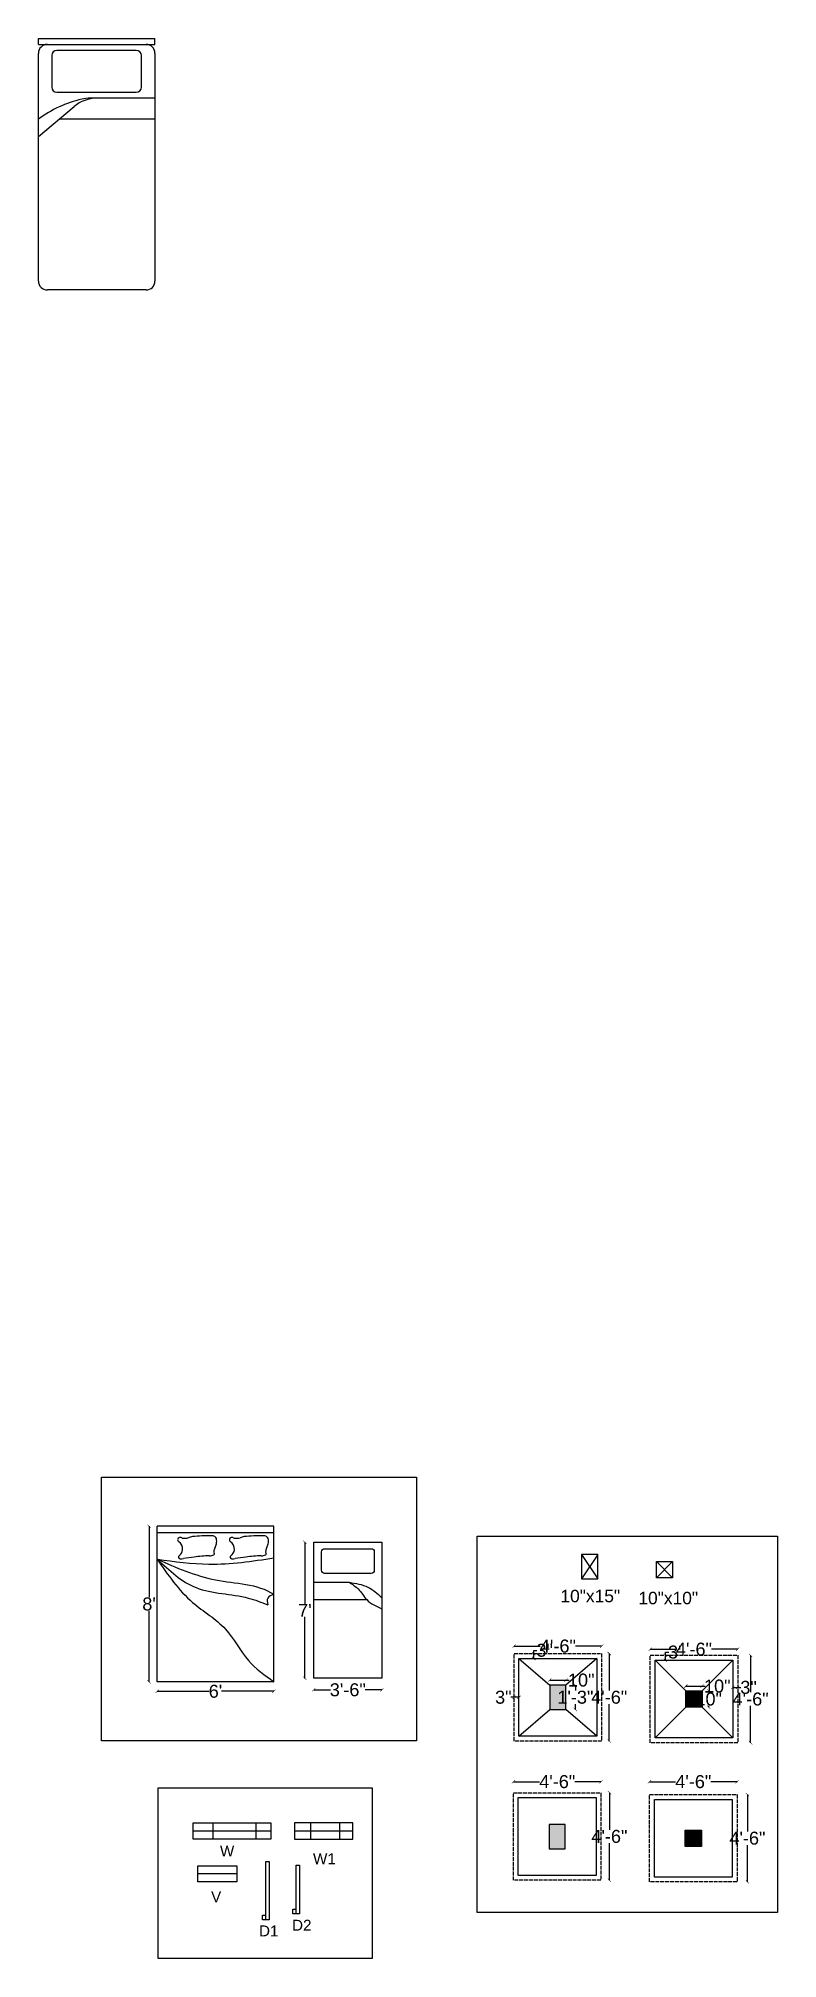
# Model space of a CAD drawing. Header units: inches. Extents: x -19338 to 10560, y -12 to 4973.
# Drawn here: x -339 to 118, y 434 to 1620 of the extents above; entities that cross this region are included whole.
import ezdxf

# ---------------------------------------------------------------- set-up
doc = ezdxf.new("R2010")
doc.units = ezdxf.units.IN
doc.header["$MEASUREMENT"] = 0
doc.linetypes.add('ACAD_ISO02W100', pattern=[15, 12, -3])
for name, color, linetype in [('C', 141, 'Continuous'), ('C1', 10, 'Continuous'), ('D1', 231, 'Continuous'), ('D2', 31, 'Continuous'), ('V', 150, 'Continuous'), ('W', 70, 'Continuous'), ('W1', 120, 'Continuous')]:
    doc.layers.add(name, color=color, linetype=linetype)
doc.layers.add('Naming', color=50, linetype='Continuous', plot=False)
doc.styles.get("Standard").update_dxf_attribs({"font": 'arial.ttf'})
doc.dimstyles.get("Standard").update_dxf_attribs({"dimtxt": 8, "dimasz": 2, "dimexe": 0.18, "dimexo": 0.0625, "dimgap": 0.09, "dimtad": 0, "dimtih": 1, "dimtoh": 1, "dimdsep": 46, "dimlunit": 3, "dimtxsty": 'Standard', "dimblk": 'ARCHTICK', "dimcen": 0.09, "dimse1": 1, "dimse2": 1, "dimclrd": 2, "dimadec": 0, "dimazin": 0, "dimtfac": 1, "dimtofl": 0, "dimtmove": 0, "dimatfit": 3, "dimfxl": 1, "dimtolj": 1, "dimtzin": 0, "dimarcsym": 0})

msp = doc.modelspace()

# ---------------------------------------------------------------- texts
at = {"layer": 'D1', "insert": (-202.61, 454.546), "char_height": 6.72, "attachment_point": 1}
msp.add_mtext_dynamic_manual_height_columns('D1', width=2233.69028, gutter_width=33.6, heights=[0], dxfattribs=at)
at = {"layer": 'D2', "insert": (-182.218, 458.052), "char_height": 6.72, "attachment_point": 1}
msp.add_mtext_dynamic_manual_height_columns('D2', width=2233.69028, gutter_width=33.6, heights=[0], dxfattribs=at)
at = {"layer": 'Naming', "char_height": 7.68, "attachment_point": 1}
for s, insert in [('10"x15"', (-16.538, 661.77)), ('10"x10"', (31.596, 660.533))]:
    msp.add_mtext_dynamic_manual_height_columns(s, width=3190.98612, gutter_width=48, heights=[0], dxfattribs=dict(at, insert=insert))
at = {"layer": 'V', "insert": (-232.204, 475.574), "char_height": 6.72, "attachment_point": 1}
msp.add_mtext_dynamic_manual_height_columns('V', width=2233.69028, gutter_width=33.6, heights=[0], dxfattribs=at)
at = {"layer": 'W', "insert": (-226.73, 503.867), "char_height": 6.72, "attachment_point": 1}
msp.add_mtext_dynamic_manual_height_columns('W', width=2233.69028, gutter_width=33.6, heights=[0], dxfattribs=at)
at = {"layer": 'W1', "insert": (-169.281, 499.066), "char_height": 6.72, "attachment_point": 1}
msp.add_mtext_dynamic_manual_height_columns('W1', width=2233.69028, gutter_width=33.6, heights=[0], dxfattribs=at)

# ---------------------------------------------------------------- blocks, each defined once
blk = doc.blocks.new('A$C16782172')
at = {"linetype": 'ByBlock'}
for p, q in [((0, 1.936), (0.897, 1.936)), ((0, 1.89), (0, 1.936)), ((0.897, 1.89), (0.897, 1.936)), ((0, 1.89), (0.897, 1.89)), ((0, 0.069), (0, 1.821)), ((0.103, 1.804), (0.103, 1.562)), ((0.753, 1.844), (0.143, 1.844)), ((0.793, 1.562), (0.793, 1.804)), ((0.897, 1.821), (0.897, 0.069)), ((0.143, 1.522), (0.753, 1.522)), ((0, 1.18), (0.274, 1.411)), ((0.897, 1.476), (0.398, 1.476)), ((0.897, 1.315), (0.161, 1.315)), ((0.828, 0), (0.069, 0))]:
    blk.add_line(p, q, dxfattribs=at)
for centre, radius, start, end in [((0.069, 1.821), 0.069, 90, 180), ((0.143, 1.804), 0.04, 90, 180), ((0.753, 1.804), 0.04, 0, 90), ((0.828, 1.821), 0.069, 0, 90), ((0.143, 1.562), 0.04, 180, 270), ((0.753, 1.562), 0.04, 270, 0), ((0.55, 0.558), 0.936, 103.3928, 126.0202), ((0.452, 1.2), 0.276, 90, 130.1059), ((0.398, 1.2), 0.276, 90, 103.3928), ((0.069, 0.069), 0.069, 180, 270), ((0.828, 0.069), 0.069, 270, 0)]:
    blk.add_arc(centre, radius, start, end, dxfattribs=at)
blk = doc.blocks.new('_ArchTick')
at = {"color": 0, "linetype": 'ByBlock', "const_width": 0.15}
blk.add_lwpolyline([(-0.5, -0.5), (0.5, 0.5)], dxfattribs=at)
blk = doc.blocks.new('*D10')
at = {"color": 2, "lineweight": -2, "transparency": 16777216}
for p, q in [((-270.5, 701), (-270.5, 657.2)), ((-270.5, 605), (-270.5, 648.8))]:
    blk.add_line(p, q, dxfattribs=at)
at = {"layer": 'Defpoints', "color": 0, "transparency": 16777216}
for p in [(-265.5, 701), (-270.5, 605), (-265.5, 605)]:
    blk.add_point(p, dxfattribs=at)
at = {"color": 2, "lineweight": -2, "transparency": 16777216, "xscale": 2, "yscale": 2, "zscale": 2}
for p, rotation in [((-270.5, 701), 90), ((-270.5, 605), 270)]:
    blk.add_blockref('_ArchTick', p, dxfattribs=dict(at, rotation=rotation))
at = {"color": 0, "transparency": 16777216, "insert": (-270.5, 653), "char_height": 8, "attachment_point": 5}
blk.add_mtext("\\A1;8'", dxfattribs=at)
blk = doc.blocks.new('*D11')
at = {"color": 2, "lineweight": -2, "transparency": 16777216}
for p, q in [((-265.5, 599.1), (-233.3, 599.1)), ((-193.5, 599.1), (-225.7, 599.1))]:
    blk.add_line(p, q, dxfattribs=at)
at = {"layer": 'Defpoints', "color": 0, "transparency": 16777216}
for p in [(-265.5, 605), (-193.5, 605), (-193.5, 599.1)]:
    blk.add_point(p, dxfattribs=at)
at = {"color": 2, "lineweight": -2, "transparency": 16777216, "xscale": 2, "yscale": 2, "zscale": 2, "rotation": 180}
blk.add_blockref('_ArchTick', (-265.5, 599.1), dxfattribs=at)
at = {"color": 2, "lineweight": -2, "transparency": 16777216, "xscale": 2, "yscale": 2, "zscale": 2}
blk.add_blockref('_ArchTick', (-193.5, 599.1), dxfattribs=at)
at = {"color": 0, "transparency": 16777216, "insert": (-229.5, 599.1), "char_height": 8, "attachment_point": 5}
blk.add_mtext("\\A1;6'", dxfattribs=at)
blk = doc.blocks.new('*D12')
at = {"color": 2, "lineweight": -2, "transparency": 16777216}
for p, q in [((-174.3, 691.1), (-174.3, 653.2)), ((-174.3, 607.1), (-174.3, 645))]:
    blk.add_line(p, q, dxfattribs=at)
at = {"layer": 'Defpoints', "color": 0, "transparency": 16777216}
for p in [(-174.3, 691.1), (-168.8, 691.1), (-168.8, 607.1)]:
    blk.add_point(p, dxfattribs=at)
at = {"color": 2, "lineweight": -2, "transparency": 16777216, "xscale": 2, "yscale": 2, "zscale": 2}
for p, rotation in [((-174.3, 691.1), 90), ((-174.3, 607.1), 270)]:
    blk.add_blockref('_ArchTick', p, dxfattribs=dict(at, rotation=rotation))
at = {"color": 0, "transparency": 16777216, "insert": (-174.3, 649.1), "char_height": 8, "attachment_point": 5}
blk.add_mtext("\\A1;7'", dxfattribs=at)
blk = doc.blocks.new('*D13')
at = {"color": 2, "lineweight": -2, "transparency": 16777216}
for p, q in [((-168.8, 600), (-158.5, 600)), ((-126.8, 600), (-137, 600))]:
    blk.add_line(p, q, dxfattribs=at)
at = {"layer": 'Defpoints', "color": 0, "transparency": 16777216}
for p in [(-168.8, 607.1), (-126.8, 607.1), (-126.8, 600)]:
    blk.add_point(p, dxfattribs=at)
at = {"color": 2, "lineweight": -2, "transparency": 16777216, "xscale": 2, "yscale": 2, "zscale": 2, "rotation": 180}
blk.add_blockref('_ArchTick', (-168.8, 600), dxfattribs=at)
at = {"color": 2, "lineweight": -2, "transparency": 16777216, "xscale": 2, "yscale": 2, "zscale": 2}
blk.add_blockref('_ArchTick', (-126.8, 600), dxfattribs=at)
at = {"color": 0, "transparency": 16777216, "insert": (-147.8, 600), "char_height": 8, "attachment_point": 5}
blk.add_mtext('\\A1;3\'-6"', dxfattribs=at)
blk = doc.blocks.new('*D53')
at = {"color": 2, "lineweight": -2, "transparency": 16777216}
for p, q in [((-45.1, 627), (-29, 627)), ((8.9, 627), (-7.3, 627))]:
    blk.add_line(p, q, dxfattribs=at)
at = {"layer": 'Defpoints', "color": 0, "transparency": 16777216}
for p in [(-45.1, 622.4), (8.9, 627), (8.9, 622.4)]:
    blk.add_point(p, dxfattribs=at)
at = {"color": 2, "lineweight": -2, "transparency": 16777216, "xscale": 2, "yscale": 2, "zscale": 2, "rotation": 180}
blk.add_blockref('_ArchTick', (-45.1, 627), dxfattribs=at)
at = {"color": 2, "lineweight": -2, "transparency": 16777216, "xscale": 2, "yscale": 2, "zscale": 2}
blk.add_blockref('_ArchTick', (8.9, 627), dxfattribs=at)
at = {"color": 0, "transparency": 16777216, "insert": (-18.1, 627), "char_height": 8, "attachment_point": 5}
blk.add_mtext('\\A1;4\'-6"', dxfattribs=at)
blk = doc.blocks.new('*D54')
at = {"color": 2, "lineweight": -2, "transparency": 16777216}
for p, q in [((13.6, 622.4), (13.6, 599.6)), ((13.6, 568.4), (13.6, 591.2))]:
    blk.add_line(p, q, dxfattribs=at)
at = {"layer": 'Defpoints', "color": 0, "transparency": 16777216}
for p in [(8.9, 622.4), (8.9, 568.4), (13.6, 568.4)]:
    blk.add_point(p, dxfattribs=at)
at = {"color": 2, "lineweight": -2, "transparency": 16777216, "xscale": 2, "yscale": 2, "zscale": 2}
for p, rotation in [((13.6, 622.4), 90), ((13.6, 568.4), 270)]:
    blk.add_blockref('_ArchTick', p, dxfattribs=dict(at, rotation=rotation))
at = {"color": 0, "transparency": 16777216, "insert": (13.6, 595.4), "char_height": 8, "attachment_point": 5}
blk.add_mtext('\\A1;4\'-6"', dxfattribs=at)
blk = doc.blocks.new('*D55')
at = {"color": 2, "lineweight": -2, "transparency": 16777216}
for p, q in [((-33, 622.4), (-33, 624.4)), ((-33, 624.4), (-31, 624.4)), ((-33, 619.4), (-33, 622.4))]:
    blk.add_line(p, q, dxfattribs=at)
at = {"layer": 'Defpoints', "color": 0, "transparency": 16777216}
for p in [(-36.4, 622.4), (-36.4, 619.4), (-33, 622.4)]:
    blk.add_point(p, dxfattribs=at)
at = {"color": 2, "lineweight": -2, "transparency": 16777216, "xscale": 2, "yscale": 2, "zscale": 2}
for p, rotation in [((-33, 622.4), 90), ((-33, 619.4), 270)]:
    blk.add_blockref('_ArchTick', p, dxfattribs=dict(at, rotation=rotation))
at = {"color": 0, "transparency": 16777216, "insert": (-26.3, 624.4), "char_height": 8, "attachment_point": 5}
blk.add_mtext('\\A1;3"', dxfattribs=at)
blk = doc.blocks.new('*D56')
at = {"color": 2, "lineweight": -2, "transparency": 16777216}
for p, q in [((-45.1, 595.4), (-47.1, 595.4)), ((-42.1, 595.4), (-45.1, 595.4))]:
    blk.add_line(p, q, dxfattribs=at)
at = {"layer": 'Defpoints', "color": 0, "transparency": 16777216}
for p in [(-45.1, 595.4), (-45.1, 591.9), (-42.1, 591.9)]:
    blk.add_point(p, dxfattribs=at)
at = {"color": 2, "lineweight": -2, "transparency": 16777216, "xscale": 2, "yscale": 2, "zscale": 2, "rotation": 180}
blk.add_blockref('_ArchTick', (-45.1, 595.4), dxfattribs=at)
at = {"color": 2, "lineweight": -2, "transparency": 16777216, "xscale": 2, "yscale": 2, "zscale": 2}
blk.add_blockref('_ArchTick', (-42.1, 595.4), dxfattribs=at)
at = {"color": 0, "transparency": 16777216, "insert": (-51.8, 595.4), "char_height": 8, "attachment_point": 5}
blk.add_mtext('\\A1;3"', dxfattribs=at)
blk = doc.blocks.new('*D57')
at = {"color": 2, "lineweight": -2, "transparency": 16777216}
for p, q in [((-23.1, 606), (-13.1, 606)), ((-13.1, 606), (-11.1, 606))]:
    blk.add_line(p, q, dxfattribs=at)
at = {"layer": 'Defpoints', "color": 0, "transparency": 16777216}
for p in [(-13.1, 606), (-23.1, 602.9), (-13.1, 602.9)]:
    blk.add_point(p, dxfattribs=at)
at = {"color": 2, "lineweight": -2, "transparency": 16777216, "xscale": 2, "yscale": 2, "zscale": 2, "rotation": 180}
blk.add_blockref('_ArchTick', (-23.1, 606), dxfattribs=at)
at = {"color": 2, "lineweight": -2, "transparency": 16777216, "xscale": 2, "yscale": 2, "zscale": 2}
blk.add_blockref('_ArchTick', (-13.1, 606), dxfattribs=at)
at = {"color": 0, "transparency": 16777216, "insert": (-3.7, 606), "char_height": 8, "attachment_point": 5}
blk.add_mtext('\\A1;10"', dxfattribs=at)
blk = doc.blocks.new('*D58')
at = {"color": 2, "lineweight": -2, "transparency": 16777216}
for p, q in [((-7.3, 602.9), (-7.3, 599.6)), ((-7.3, 587.9), (-7.3, 591.2))]:
    blk.add_line(p, q, dxfattribs=at)
at = {"layer": 'Defpoints', "color": 0, "transparency": 16777216}
for p in [(-13.1, 602.9), (-13.1, 587.9), (-7.3, 587.9)]:
    blk.add_point(p, dxfattribs=at)
at = {"color": 2, "lineweight": -2, "transparency": 16777216, "xscale": 2, "yscale": 2, "zscale": 2}
for p, rotation in [((-7.3, 602.9), 90), ((-7.3, 587.9), 270)]:
    blk.add_blockref('_ArchTick', p, dxfattribs=dict(at, rotation=rotation))
at = {"color": 0, "transparency": 16777216, "insert": (-7.3, 595.4), "char_height": 8, "attachment_point": 5}
blk.add_mtext('\\A1;1\'-3"', dxfattribs=at)
blk = doc.blocks.new('*D59')
at = {"color": 2, "lineweight": -2, "transparency": 16777216}
for p, q in [((38.9, 625.1), (55, 625.1)), ((92.9, 625.1), (76.8, 625.1))]:
    blk.add_line(p, q, dxfattribs=at)
at = {"layer": 'Defpoints', "color": 0, "transparency": 16777216}
for p in [(38.9, 621.3), (92.9, 625.1), (92.9, 621.3)]:
    blk.add_point(p, dxfattribs=at)
at = {"color": 2, "lineweight": -2, "transparency": 16777216, "xscale": 2, "yscale": 2, "zscale": 2, "rotation": 180}
blk.add_blockref('_ArchTick', (38.9, 625.1), dxfattribs=at)
at = {"color": 2, "lineweight": -2, "transparency": 16777216, "xscale": 2, "yscale": 2, "zscale": 2}
blk.add_blockref('_ArchTick', (92.9, 625.1), dxfattribs=at)
at = {"color": 0, "transparency": 16777216, "insert": (65.9, 625.1), "char_height": 8, "attachment_point": 5}
blk.add_mtext('\\A1;4\'-6"', dxfattribs=at)
blk = doc.blocks.new('*D60')
at = {"color": 2, "lineweight": -2, "transparency": 16777216}
for p, q in [((100.9, 621.3), (100.9, 598.5)), ((100.9, 567.3), (100.9, 590.2))]:
    blk.add_line(p, q, dxfattribs=at)
at = {"layer": 'Defpoints', "color": 0, "transparency": 16777216}
for p in [(92.9, 621.3), (92.9, 567.3), (100.9, 567.3)]:
    blk.add_point(p, dxfattribs=at)
at = {"color": 2, "lineweight": -2, "transparency": 16777216, "xscale": 2, "yscale": 2, "zscale": 2}
for p, rotation in [((100.9, 621.3), 90), ((100.9, 567.3), 270)]:
    blk.add_blockref('_ArchTick', p, dxfattribs=dict(at, rotation=rotation))
at = {"color": 0, "transparency": 16777216, "insert": (100.9, 594.3), "char_height": 8, "attachment_point": 5}
blk.add_mtext('\\A1;4\'-6"', dxfattribs=at)
blk = doc.blocks.new('*D61')
at = {"color": 2, "lineweight": -2, "transparency": 16777216}
for p, q in [((89.9, 601.5), (92.9, 601.5)), ((92.9, 601.5), (94.9, 601.5))]:
    blk.add_line(p, q, dxfattribs=at)
at = {"layer": 'Defpoints', "color": 0, "transparency": 16777216}
for p in [(89.9, 598.7), (92.9, 601.5), (92.9, 598.7)]:
    blk.add_point(p, dxfattribs=at)
at = {"color": 2, "lineweight": -2, "transparency": 16777216, "xscale": 2, "yscale": 2, "zscale": 2, "rotation": 180}
blk.add_blockref('_ArchTick', (89.9, 601.5), dxfattribs=at)
at = {"color": 2, "lineweight": -2, "transparency": 16777216, "xscale": 2, "yscale": 2, "zscale": 2}
blk.add_blockref('_ArchTick', (92.9, 601.5), dxfattribs=at)
at = {"color": 0, "transparency": 16777216, "insert": (99.6, 601.5), "char_height": 8, "attachment_point": 5}
blk.add_mtext('\\A1;3"', dxfattribs=at)
blk = doc.blocks.new('*D62')
at = {"color": 2, "lineweight": -2, "transparency": 16777216}
for p, q in [((48.3, 621.3), (48.3, 623.3)), ((48.3, 623.3), (50.3, 623.3)), ((48.3, 618.3), (48.3, 621.3))]:
    blk.add_line(p, q, dxfattribs=at)
at = {"layer": 'Defpoints', "color": 0, "transparency": 16777216}
for p in [(48.3, 621.3), (48.3, 621.3), (48.3, 618.3)]:
    blk.add_point(p, dxfattribs=at)
at = {"color": 2, "lineweight": -2, "transparency": 16777216, "xscale": 2, "yscale": 2, "zscale": 2}
for p, rotation in [((48.3, 621.3), 90), ((48.3, 618.3), 270)]:
    blk.add_blockref('_ArchTick', p, dxfattribs=dict(at, rotation=rotation))
at = {"color": 0, "transparency": 16777216, "insert": (55, 623.3), "char_height": 8, "attachment_point": 5}
blk.add_mtext('\\A1;3"', dxfattribs=at)
blk = doc.blocks.new('*D63')
at = {"color": 2, "lineweight": -2, "transparency": 16777216}
for p, q in [((60.9, 602.3), (70.9, 602.3)), ((70.9, 602.3), (72.9, 602.3))]:
    blk.add_line(p, q, dxfattribs=at)
at = {"layer": 'Defpoints', "color": 0, "transparency": 16777216}
for p in [(60.9, 599.3), (70.9, 602.3), (70.9, 599.3)]:
    blk.add_point(p, dxfattribs=at)
at = {"color": 2, "lineweight": -2, "transparency": 16777216, "xscale": 2, "yscale": 2, "zscale": 2, "rotation": 180}
blk.add_blockref('_ArchTick', (60.9, 602.3), dxfattribs=at)
at = {"color": 2, "lineweight": -2, "transparency": 16777216, "xscale": 2, "yscale": 2, "zscale": 2}
blk.add_blockref('_ArchTick', (70.9, 602.3), dxfattribs=at)
at = {"color": 0, "transparency": 16777216, "insert": (80.3, 602.3), "char_height": 8, "attachment_point": 5}
blk.add_mtext('\\A1;10"', dxfattribs=at)
blk = doc.blocks.new('*D64')
at = {"color": 2, "lineweight": -2, "transparency": 16777216}
for p, q in [((75, 599.3), (75, 598.5)), ((75, 589.3), (75, 590.2))]:
    blk.add_line(p, q, dxfattribs=at)
at = {"layer": 'Defpoints', "color": 0, "transparency": 16777216}
for p in [(70.9, 599.3), (70.9, 589.3), (75, 589.3)]:
    blk.add_point(p, dxfattribs=at)
at = {"color": 2, "lineweight": -2, "transparency": 16777216, "xscale": 2, "yscale": 2, "zscale": 2}
for p, rotation in [((75, 599.3), 90), ((75, 589.3), 270)]:
    blk.add_blockref('_ArchTick', p, dxfattribs=dict(at, rotation=rotation))
at = {"color": 0, "transparency": 16777216, "insert": (75, 594.3), "char_height": 8, "attachment_point": 5}
blk.add_mtext('\\A1;10"', dxfattribs=at)
blk = doc.blocks.new('*D65')
at = {"color": 2, "lineweight": -2, "transparency": 16777216}
for p, q in [((-45.5, 543.3), (-29.4, 543.3)), ((8.5, 543.3), (-7.6, 543.3))]:
    blk.add_line(p, q, dxfattribs=at)
at = {"layer": 'Defpoints', "color": 0, "transparency": 16777216}
for p in [(-45.5, 536.5), (8.5, 543.3), (8.5, 536.5)]:
    blk.add_point(p, dxfattribs=at)
at = {"color": 2, "lineweight": -2, "transparency": 16777216, "xscale": 2, "yscale": 2, "zscale": 2, "rotation": 180}
blk.add_blockref('_ArchTick', (-45.5, 543.3), dxfattribs=at)
at = {"color": 2, "lineweight": -2, "transparency": 16777216, "xscale": 2, "yscale": 2, "zscale": 2}
blk.add_blockref('_ArchTick', (8.5, 543.3), dxfattribs=at)
at = {"color": 0, "transparency": 16777216, "insert": (-18.5, 543.3), "char_height": 8, "attachment_point": 5}
blk.add_mtext('\\A1;4\'-6"', dxfattribs=at)
blk = doc.blocks.new('*D66')
at = {"color": 2, "lineweight": -2, "transparency": 16777216}
for p, q in [((13.7, 536.5), (13.7, 513.6)), ((13.7, 482.5), (13.7, 505.3))]:
    blk.add_line(p, q, dxfattribs=at)
at = {"layer": 'Defpoints', "color": 0, "transparency": 16777216}
for p in [(8.5, 536.5), (8.5, 482.5), (13.7, 482.5)]:
    blk.add_point(p, dxfattribs=at)
at = {"color": 2, "lineweight": -2, "transparency": 16777216, "xscale": 2, "yscale": 2, "zscale": 2}
for p, rotation in [((13.7, 536.5), 90), ((13.7, 482.5), 270)]:
    blk.add_blockref('_ArchTick', p, dxfattribs=dict(at, rotation=rotation))
at = {"color": 0, "transparency": 16777216, "insert": (13.7, 509.5), "char_height": 8, "attachment_point": 5}
blk.add_mtext('\\A1;4\'-6"', dxfattribs=at)
blk = doc.blocks.new('*D67')
at = {"color": 2, "lineweight": -2, "transparency": 16777216}
for p, q in [((38.5, 543.3), (54.6, 543.3)), ((92.5, 543.3), (76.4, 543.3))]:
    blk.add_line(p, q, dxfattribs=at)
at = {"layer": 'Defpoints', "color": 0, "transparency": 16777216}
for p in [(38.5, 535.4), (92.5, 543.3), (92.5, 535.4)]:
    blk.add_point(p, dxfattribs=at)
at = {"color": 2, "lineweight": -2, "transparency": 16777216, "xscale": 2, "yscale": 2, "zscale": 2, "rotation": 180}
blk.add_blockref('_ArchTick', (38.5, 543.3), dxfattribs=at)
at = {"color": 2, "lineweight": -2, "transparency": 16777216, "xscale": 2, "yscale": 2, "zscale": 2}
blk.add_blockref('_ArchTick', (92.5, 543.3), dxfattribs=at)
at = {"color": 0, "transparency": 16777216, "insert": (65.5, 543.3), "char_height": 8, "attachment_point": 5}
blk.add_mtext('\\A1;4\'-6"', dxfattribs=at)
blk = doc.blocks.new('*D68')
at = {"color": 2, "lineweight": -2, "transparency": 16777216}
for p, q in [((98.9, 535.4), (98.9, 512.6)), ((98.9, 481.4), (98.9, 504.2))]:
    blk.add_line(p, q, dxfattribs=at)
at = {"layer": 'Defpoints', "color": 0, "transparency": 16777216}
for p in [(92.5, 535.4), (92.5, 481.4), (98.9, 481.4)]:
    blk.add_point(p, dxfattribs=at)
at = {"color": 2, "lineweight": -2, "transparency": 16777216, "xscale": 2, "yscale": 2, "zscale": 2}
for p, rotation in [((98.9, 535.4), 90), ((98.9, 481.4), 270)]:
    blk.add_blockref('_ArchTick', p, dxfattribs=dict(at, rotation=rotation))
at = {"color": 0, "transparency": 16777216, "insert": (98.9, 508.4), "char_height": 8, "attachment_point": 5}
blk.add_mtext('\\A1;4\'-6"', dxfattribs=at)

# ---------------------------------------------------------------- dimensions: what is measured, and where the dimension line sits
for base, p1, p2, picture, middle in [((-270.456, 605.004), (-265.468, 701.004), (-265.468, 605.004), '*D10', (-270.456, 653.004)), ((-174.255, 691.139), (-168.76, 607.139), (-168.76, 691.139), '*D12', (-174.255, 649.139)), ((-32.955, 622.397), (-36.395, 619.397), (-36.395, 622.397), '*D55', (-26.27, 624.397)), ((48.314, 621.326), (48.314, 618.326), (48.314, 621.326), '*D62', (54.999, 623.326)), ((13.557, 568.397), (8.856, 622.397), (8.856, 568.397), '*D54', (13.557, 595.397)), ((100.889, 567.326), (92.901, 621.326), (92.901, 567.326), '*D60', (100.889, 594.326)), ((-7.309, 587.897), (-13.144, 602.897), (-13.144, 587.897), '*D58', (-7.309, 595.397)), ((75.028, 589.326), (70.901, 599.326), (70.901, 589.326), '*D64', (75.028, 594.326)), ((13.685, 482.453), (8.467, 536.453), (8.467, 482.453), '*D66', (13.685, 509.453)), ((98.95, 481.383), (92.512, 535.383), (92.512, 481.383), '*D68', (98.95, 508.383))]:
    dim = msp.add_linear_dim(base=base, p1=p1, p2=p2, angle=90, dimstyle='Standard')
    dim.commit()
    dim.dimension.update_dxf_attribs({"geometry": picture, "text_midpoint": middle})
for base, p1, p2, picture, middle in [((8.856, 627.038), (-45.144, 622.397), (8.856, 622.397), '*D53', (-18.144, 627.038)), ((92.901, 625.064), (38.901, 621.326), (92.901, 621.326), '*D59', (65.901, 625.064)), ((-193.468, 599.051), (-265.468, 605.004), (-193.468, 605.004), '*D11', (-229.468, 599.051)), ((-126.76, 599.978), (-168.76, 607.139), (-126.76, 607.139), '*D13', (-147.76, 599.978)), ((-13.144, 606.001), (-23.144, 602.897), (-13.144, 602.897), '*D57', (-3.725, 606.001)), ((70.901, 602.326), (60.901, 599.326), (70.901, 599.326), '*D63', (80.32, 602.326)), ((92.901, 601.496), (89.901, 598.657), (92.901, 598.657), '*D61', (99.586, 601.496)), ((-45.144, 595.397), (-42.144, 591.921), (-45.144, 591.921), '*D56', (-51.829, 595.397)), ((8.467, 543.27), (-45.533, 536.453), (8.467, 536.453), '*D65', (-18.533, 543.27)), ((92.512, 543.336), (38.512, 535.383), (92.512, 535.383), '*D67', (65.512, 543.336))]:
    dim = msp.add_linear_dim(base=base, p1=p1, p2=p2, dimstyle='Standard')
    dim.commit()
    dim.dimension.update_dxf_attribs({"geometry": picture, "text_midpoint": middle})

# ---------------------------------------------------------------- hatches: boundary and pattern name
h = msp.add_hatch(color=1)
h.dxf.hatch_style = 1
h.paths.add_polyline_path([(60.901, 599.326), (60.901, 589.326), (70.901, 589.326), (70.901, 599.326)])
h = msp.add_hatch(color=1)
h.dxf.hatch_style = 1
h.paths.add_polyline_path([(60.512, 513.383), (60.512, 503.383), (70.512, 503.383), (70.512, 513.383)])
at = {"layer": 'C'}
h = msp.add_hatch(color=256, dxfattribs=at)
h.dxf.hatch_style = 1
h.paths.add_polyline_path([(-13.144, 602.897), (-23.144, 602.897), (-23.144, 587.897), (-13.144, 587.897)])
h = msp.add_hatch(color=256, dxfattribs=at)
h.dxf.hatch_style = 1
h.paths.add_polyline_path([(-13.533, 516.953), (-23.533, 516.953), (-23.533, 501.953), (-13.533, 501.953)])

# ---------------------------------------------------------------- linework, layer by layer
for p, q in [((-193.468, 701.004), (-265.468, 701.004)), ((-265.468, 605.004), (-265.468, 701.004)), ((-193.468, 605.004), (-193.468, 701.004)), ((-193.468, 697.004), (-265.468, 697.004)), ((-168.76, 607.139), (-168.76, 691.139)), ((-168.76, 691.139), (-126.76, 691.139)), ((-126.76, 691.139), (-126.76, 607.139)), ((-168.76, 666.395), (-146.985, 666.395)), ((-168.76, 655.735), (-136.152, 655.735)), ((-42.144, 619.397), (-23.144, 602.897)), ((5.856, 619.397), (-13.144, 602.897)), ((41.901, 618.326), (60.901, 599.326)), ((89.901, 618.326), (70.901, 599.326)), ((-193.468, 605.004), (-265.468, 605.004)), ((-126.76, 607.139), (-168.76, 607.139)), ((-42.144, 571.397), (-23.144, 587.897)), ((5.856, 571.397), (-13.144, 587.897)), ((41.901, 570.326), (60.901, 589.326)), ((89.901, 570.326), (70.901, 589.326))]:
    msp.add_line(p, q)
for points in [[(-299.844, 731.404), (-105.322, 731.404), (-105.322, 568.494), (-299.844, 568.494)], [(-67.996, 694.936), (117.535, 694.936), (117.535, 462.651), (-67.996, 462.651)], [(-42.144, 619.397), (5.856, 619.397), (5.856, 571.397), (-42.144, 571.397)], [(41.901, 618.326), (89.901, 618.326), (89.901, 570.326), (41.901, 570.326)], [(-264.815, 539.616), (-132.801, 539.616), (-132.801, 434.092), (-264.815, 434.092)], [(-42.533, 533.453), (5.467, 533.453), (5.467, 485.453), (-42.533, 485.453)], [(41.512, 532.383), (89.512, 532.383), (89.512, 484.383), (41.512, 484.383)]]:
    msp.add_lwpolyline(points, close=True)
at = {"linetype": 'ByBlock'}
msp.add_lwpolyline([(-131.461, 673.802, -0.41421356), (-133.351, 671.912), (-162.17, 671.912, -0.41421356), (-164.059, 673.802), (-164.059, 685.235, -0.41421356), (-162.17, 687.125), (-133.351, 687.125, -0.41421356), (-131.461, 685.235)], format="xyb", close=True, dxfattribs=at)
at = {"color": 40, "linetype": 'ACAD_ISO02W100', "ltscale": 0.2, "true_color": 0xf8d731}
for points in [[(-45.144, 622.397), (8.856, 622.397), (8.856, 568.397), (-45.144, 568.397)], [(38.901, 621.326), (92.901, 621.326), (92.901, 567.326), (38.901, 567.326)], [(-45.533, 536.453), (8.467, 536.453), (8.467, 482.453), (-45.533, 482.453)], [(38.512, 535.383), (92.512, 535.383), (92.512, 481.383), (38.512, 481.383)]]:
    msp.add_lwpolyline(points, close=True, dxfattribs=at)
for centre, radius, start, end in [((-251.376, 692.666), 1.478, 87.361996, 236.040611), ((-255.28, 686.869), 5.511, 356.226103, 56.040611), ((-251.43, 691.492), 2.652, 63.848391, 87.361996), ((-248.914, 711.31), 17.68, 268.840651, 278.545674), ((-240.519, 680.11), 14.879, 102.235748, 112.807605), ((-232.012, 547.846), 147.267, 90, 94.541581), ((-232.012, 690.191), 4.922, 64.96616, 90), ((-224.262, 684.84), 6.283, 150.474102, 169.382109), ((-230.706, 692.986), 1.837, 12.528808, 64.96616), ((-236.43, 691.731), 7.701, 330.474102, 347.539151), ((-236.392, 691.723), 7.661, 347.539151, 12.528808), ((-219.435, 692.666), 1.478, 87.361996, 236.040611), ((-223.339, 686.869), 5.511, 356.226103, 56.040611), ((-219.489, 691.492), 2.652, 63.848391, 87.361996), ((-216.973, 711.31), 17.68, 268.840651, 278.545674), ((-208.578, 680.11), 14.879, 102.235748, 112.807605), ((-200.071, 547.846), 147.267, 90, 94.541581), ((-200.071, 690.191), 4.922, 64.96616, 90), ((-192.321, 684.84), 6.283, 150.474102, 169.382109), ((-198.765, 692.986), 1.837, 12.528808, 64.96616), ((-204.489, 691.731), 7.701, 330.474102, 347.539151), ((-204.451, 691.723), 7.661, 347.539151, 12.528808), ((-251.341, 681.929), 1.022, 124.245242, 271.842194), ((-254.678, 686.83), 4.907, 304.245242, 356.226103), ((-251.912, 699.692), 18.794, 271.842194, 278.258065), ((-222.548, 497.371), 185.647, 96.217639, 98.258065), ((-233.115, 623.127), 59.567, 90.083619, 99.21584), ((-233.207, 688.129), 5.435, 270.053658, 300.630346), ((-227.656, 685.476), 2.83, 169.382109, 205.922247), ((-230.747, 683.974), 0.606, 300.630346, 25.922247), ((-219.4, 681.929), 1.022, 124.245242, 271.842194), ((-222.736, 686.83), 4.907, 304.245242, 356.226103), ((-219.971, 699.692), 18.794, 271.842194, 278.258065), ((-190.607, 497.371), 185.647, 96.217639, 98.258065), ((-201.174, 623.127), 59.567, 90.083619, 99.21584), ((-201.266, 688.129), 5.435, 270.053658, 300.630346), ((-195.715, 685.476), 2.83, 169.382109, 205.922247), ((-198.806, 683.974), 0.606, 300.630346, 25.922247)]:
    msp.add_arc(centre, radius, start, end)
for points in [[(-250.261, 693.873), (-249.713, 693.625), (-249.272, 693.633)], [(-218.32, 693.873), (-217.772, 693.625), (-217.331, 693.633)], [(-265.468, 680.652), (-233.504, 677.605), (-193.468, 681.436)], [(-265.468, 680.652), (-243.583, 653.988), (-223.285, 637.423), (-209.109, 618.124), (-193.468, 605.004)], [(-265.468, 680.652), (-241.451, 663.125), (-209.222, 656.685), (-197.256, 652.495)], [(-146.985, 666.395), (-141.422, 662.288), (-136.152, 655.735), (-126.76, 650.035)], [(-146.985, 666.395), (-135.389, 663.41), (-126.76, 657.023)], [(-193.468, 659.004), (-197.262, 656.704), (-197.256, 652.495)]]:
    msp.add_spline(points, degree=3)
msp.add_open_spline([(-265.468, 680.652), (-253.799, 675.511), (-230.844, 665.398), (-203.733, 665.676), (-193.468, 659.004)], degree=3, knots=[0, 0, 0, 0, 38.26504414, 75.27097851, 75.27097851, 75.27097851, 75.27097851])
at = {"layer": 'C'}
for p, q in [((6.574, 683.576), (-3.426, 668.576)), ((-3.426, 683.576), (6.574, 668.576))]:
    msp.add_line(p, q, dxfattribs=at)
for points in [[(-3.426, 668.576), (6.574, 668.576), (6.574, 683.576), (-3.426, 683.576)], [(-23.144, 587.897), (-13.144, 587.897), (-13.144, 602.897), (-23.144, 602.897)], [(-23.533, 501.953), (-13.533, 501.953), (-13.533, 516.953), (-23.533, 516.953)]]:
    msp.add_lwpolyline(points, close=True, dxfattribs=at)
at = {"layer": 'C1'}
for p, q in [((42.712, 679.185), (52.712, 669.185)), ((52.712, 679.185), (42.712, 669.185))]:
    msp.add_line(p, q, dxfattribs=at)
for points in [[(52.712, 669.185), (42.712, 669.185), (42.712, 679.185), (52.712, 679.185)], [(70.901, 589.326), (60.901, 589.326), (60.901, 599.326), (70.901, 599.326)], [(70.512, 503.383), (60.512, 503.383), (60.512, 513.383), (70.512, 513.383)]]:
    msp.add_lwpolyline(points, close=True, dxfattribs=at)
at = {"layer": 'D1'}
msp.add_lwpolyline([(-198.435, 493.993), (-196.435, 493.993), (-196.435, 457.993), (-198.435, 457.993)], close=True, dxfattribs=at)
msp.add_lwpolyline([(-198.435, 457.993), (-200.435, 457.993), (-200.435, 460.993), (-198.435, 460.993)], dxfattribs=at)
at = {"layer": 'D2'}
msp.add_lwpolyline([(-177.657, 461.678), (-179.657, 461.678), (-179.657, 491.678), (-177.657, 491.678)], close=True, dxfattribs=at)
msp.add_lwpolyline([(-179.657, 461.678), (-181.657, 461.678), (-181.657, 464.678), (-179.657, 464.678)], dxfattribs=at)
at = {"layer": 'V'}
msp.add_line((-216.333, 486.423), (-240.333, 486.423), dxfattribs=at)
msp.add_lwpolyline([(-240.333, 491.423), (-216.333, 491.423), (-216.333, 481.423), (-240.333, 481.423)], close=True, dxfattribs=at)
at = {"layer": 'W'}
for p, q in [((-195.26, 512.832), (-243.26, 512.832)), ((-231.075, 517.832), (-231.075, 507.832)), ((-204.613, 517.832), (-204.613, 507.832))]:
    msp.add_line(p, q, dxfattribs=at)
msp.add_lwpolyline([(-243.26, 517.832), (-195.26, 517.832), (-195.26, 507.832), (-243.26, 507.832)], close=True, dxfattribs=at)
at = {"layer": 'W1'}
for p, q in [((-180.758, 512.892), (-144.758, 512.892)), ((-170.864, 517.892), (-170.864, 507.892)), ((-152.926, 517.892), (-152.926, 507.892))]:
    msp.add_line(p, q, dxfattribs=at)
msp.add_lwpolyline([(-180.758, 507.892), (-144.758, 507.892), (-144.758, 517.892), (-180.758, 517.892)], close=True, dxfattribs=at)

# ---------------------------------------------------------------- block references
at = {"xscale": 80.23092253712126, "yscale": 80.23092253712126, "zscale": 80.23092253712126}
msp.add_blockref('A$C16782172', (-338.813, 1464.221), dxfattribs=at)

msp.set_redraw_order([(e.dxf.handle, doc.entitydb.next_handle()) for e in msp.query("TEXT MTEXT ATTDEF DIMENSION ARC_DIMENSION")])  # texts and dimensions are drawn at this point

doc.saveas('drawing.dxf')
